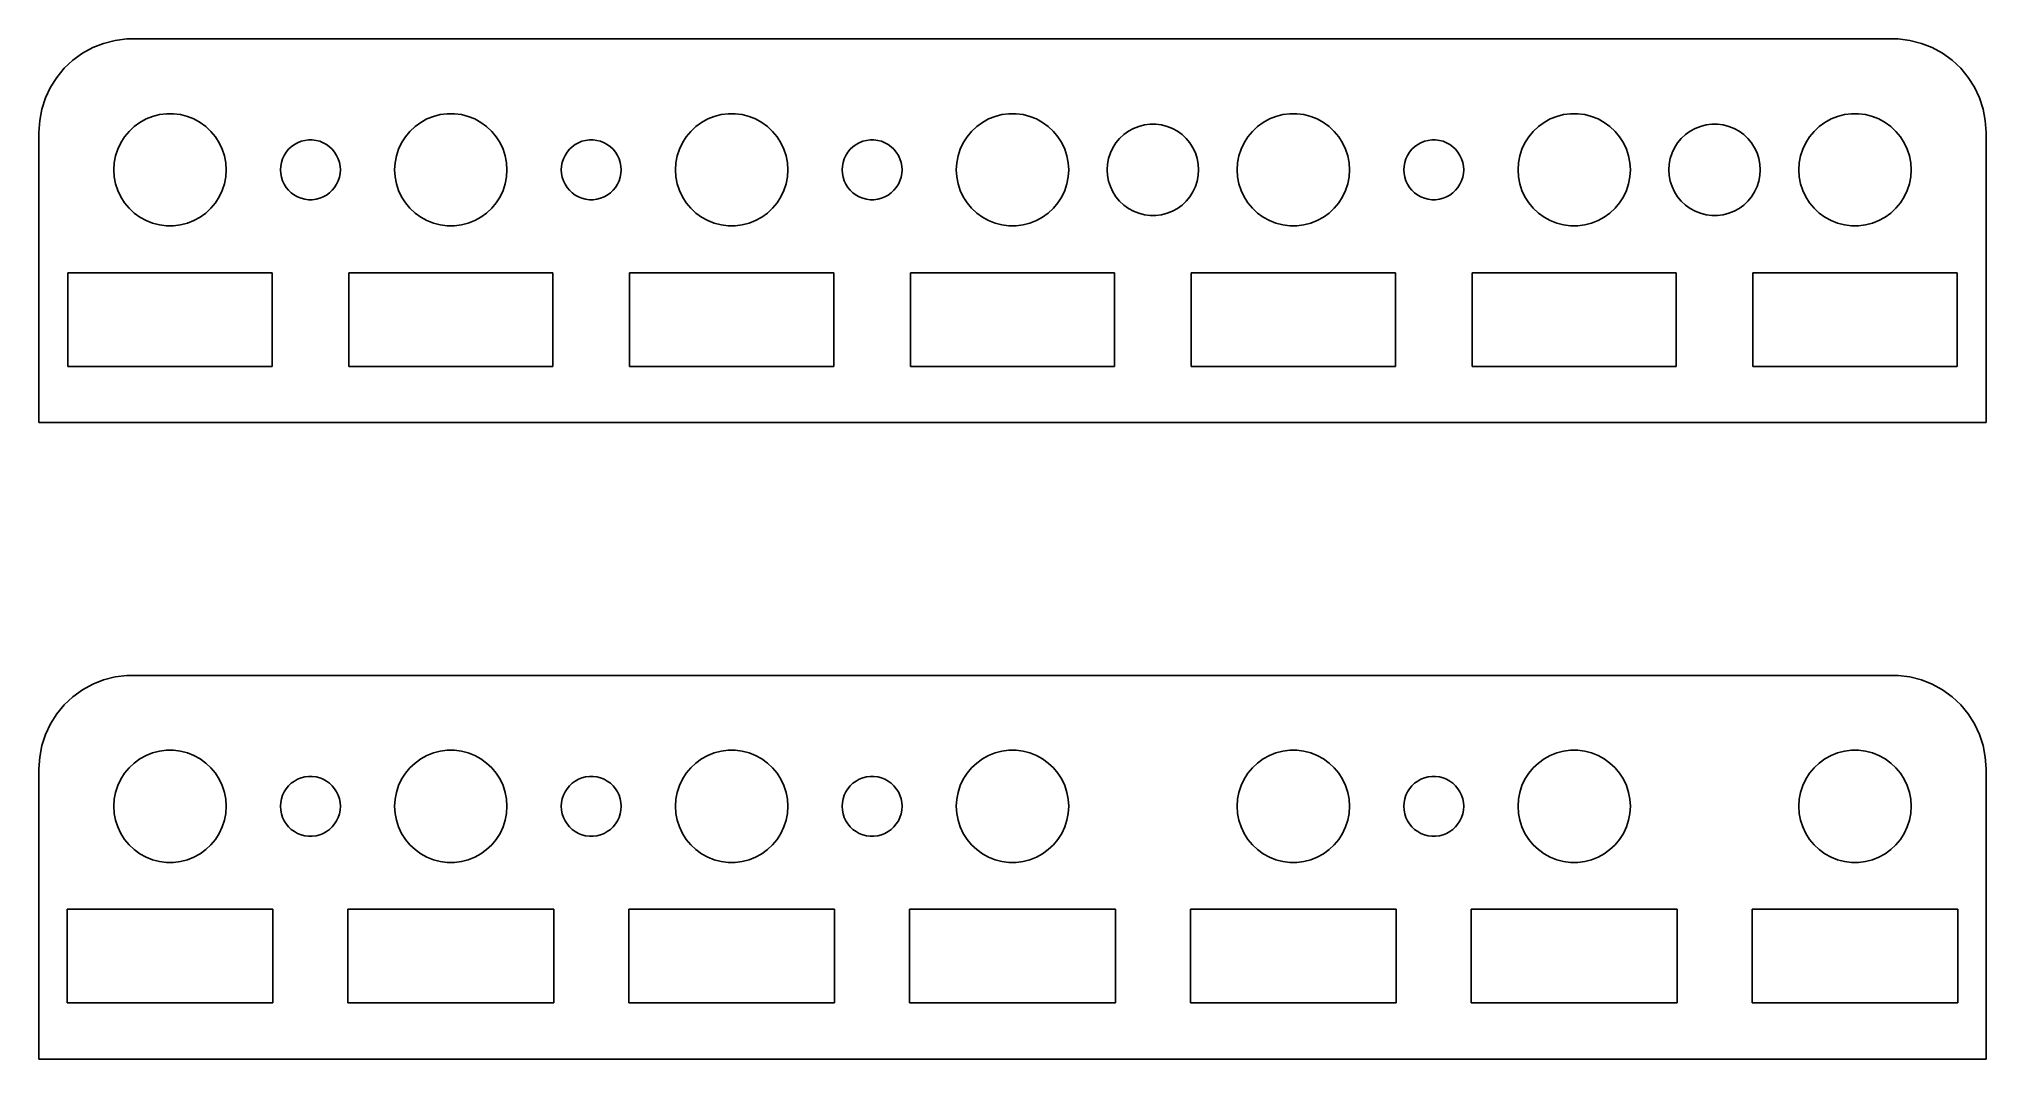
# Model space of a CAD drawing. Header units: metres. Extents: x -26 to 26, y 0 to 27.2.
import ezdxf

# ---------------------------------------------------------------- set-up
doc = ezdxf.new("R2010")
doc.units = ezdxf.units.M

msp = doc.modelspace()

# ---------------------------------------------------------------- linework, layer by layer
for p, q in [((-24.2725, 27.1276), (-24.5644, 27.0121)), ((-23.9684, 27.2057), (-24.2725, 27.1276)), ((-23.657, 27.2451), (-23.9684, 27.2057)), ((23.657, 27.2451), (-23.657, 27.2451)), ((23.9684, 27.2057), (23.657, 27.2451)), ((24.2725, 27.1276), (23.9684, 27.2057)), ((24.5644, 27.0121), (24.2725, 27.1276)), ((-25.0936, 26.6763), (-25.3224, 26.4614)), ((-24.8396, 26.8608), (-25.0936, 26.6763)), ((-24.5644, 27.0121), (-24.8396, 26.8608)), ((24.8396, 26.8608), (24.5644, 27.0121)), ((25.0936, 26.6763), (24.8396, 26.8608)), ((25.3224, 26.4614), (25.0936, 26.6763)), ((-25.5225, 26.2195), (-25.6908, 25.9544)), ((-25.3224, 26.4614), (-25.5225, 26.2195)), ((25.5225, 26.2195), (25.3224, 26.4614)), ((25.6908, 25.9544), (25.5225, 26.2195)), ((-25.8244, 25.6703), (-25.9214, 25.3717)), ((-25.6908, 25.9544), (-25.8244, 25.6703)), ((25.8244, 25.6703), (25.6908, 25.9544)), ((25.9214, 25.3717), (25.8244, 25.6703)), ((-25.9803, 25.0633), (-26, 24.75)), ((-25.9214, 25.3717), (-25.9803, 25.0633)), ((-23.4561, 24.9058), (-23.3037, 25.0165)), ((-23.3037, 25.0165), (-23.1387, 25.1072)), ((-23.1387, 25.1072), (-22.9635, 25.1766)), ((-22.9635, 25.1766), (-22.7811, 25.2234)), ((-22.7811, 25.2234), (-22.5942, 25.247)), ((-22.5942, 25.247), (-22.4058, 25.247)), ((-22.4058, 25.247), (-22.2189, 25.2234)), ((-22.2189, 25.2234), (-22.0365, 25.1766)), ((-22.0365, 25.1766), (-21.8613, 25.1072)), ((-21.8613, 25.1072), (-21.6963, 25.0165)), ((-21.6963, 25.0165), (-21.5439, 24.9058)), ((-15.9561, 24.9058), (-15.8037, 25.0165)), ((-15.8037, 25.0165), (-15.6387, 25.1072)), ((-15.6387, 25.1072), (-15.4635, 25.1766)), ((-15.4635, 25.1766), (-15.2811, 25.2234)), ((-15.2811, 25.2234), (-15.0942, 25.247)), ((-15.0942, 25.247), (-14.9058, 25.247)), ((-14.9058, 25.247), (-14.7189, 25.2234)), ((-14.7189, 25.2234), (-14.5365, 25.1766)), ((-14.5365, 25.1766), (-14.3613, 25.1072)), ((-14.3613, 25.1072), (-14.1963, 25.0165)), ((-14.1963, 25.0165), (-14.0439, 24.9058)), ((-8.45613, 24.9058), (-8.30373, 25.0165)), ((-8.30373, 25.0165), (-8.13866, 25.1072)), ((-8.13866, 25.1072), (-7.96352, 25.1766)), ((-7.96352, 25.1766), (-7.78107, 25.2234)), ((-7.78107, 25.2234), (-7.59418, 25.247)), ((-7.59418, 25.247), (-7.40581, 25.247)), ((-7.40581, 25.247), (-7.21892, 25.2234)), ((-7.21892, 25.2234), (-7.03647, 25.1766)), ((-7.03647, 25.1766), (-6.86133, 25.1072)), ((-6.86133, 25.1072), (-6.69626, 25.0165)), ((-6.69626, 25.0165), (-6.54385, 24.9058)), ((-0.95613, 24.9058), (-0.80373, 25.0165)), ((-0.80373, 25.0165), (-0.63866, 25.1072)), ((-0.63866, 25.1072), (-0.46352, 25.1766)), ((-0.46352, 25.1766), (-0.28107, 25.2234)), ((-0.28107, 25.2234), (-0.09418, 25.247)), ((-0.09418, 25.247), (0.09418, 25.247)), ((0.09418, 25.247), (0.28107, 25.2234)), ((0.28107, 25.2234), (0.46352, 25.1766)), ((0.46352, 25.1766), (0.63866, 25.1072)), ((0.63866, 25.1072), (0.80373, 25.0165)), ((0.80373, 25.0165), (0.95613, 24.9058)), ((3.52127, 24.949), (3.67336, 24.9682)), ((3.67336, 24.9682), (3.82663, 24.9682)), ((3.82663, 24.9682), (3.97871, 24.949)), ((6.54385, 24.9058), (6.69626, 25.0165)), ((6.69626, 25.0165), (6.86133, 25.1072)), ((6.86133, 25.1072), (7.03647, 25.1766)), ((7.03647, 25.1766), (7.21892, 25.2234)), ((7.21892, 25.2234), (7.40581, 25.247)), ((7.40581, 25.247), (7.59418, 25.247)), ((7.59418, 25.247), (7.78107, 25.2234)), ((7.78107, 25.2234), (7.96352, 25.1766)), ((7.96352, 25.1766), (8.13866, 25.1072)), ((8.13866, 25.1072), (8.30373, 25.0165)), ((8.30373, 25.0165), (8.45613, 24.9058)), ((14.0439, 24.9058), (14.1963, 25.0165)), ((14.1963, 25.0165), (14.3613, 25.1072)), ((14.3613, 25.1072), (14.5365, 25.1766)), ((14.5365, 25.1766), (14.7189, 25.2234)), ((14.7189, 25.2234), (14.9058, 25.247)), ((14.9058, 25.247), (15.0942, 25.247)), ((15.0942, 25.247), (15.2811, 25.2234)), ((15.2811, 25.2234), (15.4635, 25.1766)), ((15.4635, 25.1766), (15.6387, 25.1072)), ((15.6387, 25.1072), (15.8037, 25.0165)), ((15.8037, 25.0165), (15.9561, 24.9058)), ((18.5213, 24.949), (18.6734, 24.9682)), ((18.6734, 24.9682), (18.8266, 24.9682)), ((18.8266, 24.9682), (18.9787, 24.949)), ((21.5439, 24.9058), (21.6963, 25.0165)), ((21.6963, 25.0165), (21.8613, 25.1072)), ((21.8613, 25.1072), (22.0365, 25.1766)), ((22.0365, 25.1766), (22.2189, 25.2234)), ((22.2189, 25.2234), (22.4058, 25.247)), ((22.4058, 25.247), (22.5942, 25.247)), ((22.5942, 25.247), (22.7811, 25.2234)), ((22.7811, 25.2234), (22.9635, 25.1766)), ((22.9635, 25.1766), (23.1387, 25.1072)), ((23.1387, 25.1072), (23.3037, 25.0165)), ((23.3037, 25.0165), (23.4561, 24.9058)), ((25.9803, 25.0633), (25.9214, 25.3717)), ((26, 24.75), (25.9803, 25.0633)), ((-26, 24.75), (-26, 17)), ((-23.8947, 24.3022), (-23.8145, 24.4726)), ((-23.8145, 24.4726), (-23.7135, 24.6317)), ((-23.7135, 24.6317), (-23.5934, 24.7768)), ((-23.5934, 24.7768), (-23.4561, 24.9058)), ((-21.5439, 24.9058), (-21.4065, 24.7768)), ((-21.4065, 24.7768), (-21.2865, 24.6317)), ((-21.2865, 24.6317), (-21.1855, 24.4726)), ((-21.1855, 24.4726), (-21.1053, 24.3022)), ((-19.1786, 24.4255), (-19.0906, 24.4738)), ((-19.0906, 24.4738), (-18.9972, 24.5108)), ((-18.9972, 24.5108), (-18.8999, 24.5358)), ((-18.8999, 24.5358), (-18.8002, 24.5484)), ((-18.8002, 24.5484), (-18.6998, 24.5484)), ((-18.6998, 24.5484), (-18.6001, 24.5358)), ((-18.6001, 24.5358), (-18.5028, 24.5108)), ((-18.5028, 24.5108), (-18.4094, 24.4738)), ((-18.4094, 24.4738), (-18.3213, 24.4255)), ((-16.3947, 24.3022), (-16.3145, 24.4726)), ((-16.3145, 24.4726), (-16.2135, 24.6317)), ((-16.2135, 24.6317), (-16.0934, 24.7768)), ((-16.0934, 24.7768), (-15.9561, 24.9058)), ((-14.0439, 24.9058), (-13.9065, 24.7768)), ((-13.9065, 24.7768), (-13.7865, 24.6317)), ((-13.7865, 24.6317), (-13.6855, 24.4726)), ((-13.6855, 24.4726), (-13.6053, 24.3022)), ((-11.6786, 24.4255), (-11.5906, 24.4738)), ((-11.5906, 24.4738), (-11.4972, 24.5108)), ((-11.4972, 24.5108), (-11.3999, 24.5358)), ((-11.3999, 24.5358), (-11.3002, 24.5484)), ((-11.3002, 24.5484), (-11.1998, 24.5484)), ((-11.1998, 24.5484), (-11.1001, 24.5358)), ((-11.1001, 24.5358), (-11.0028, 24.5108)), ((-11.0028, 24.5108), (-10.9094, 24.4738)), ((-10.9094, 24.4738), (-10.8213, 24.4255)), ((-8.89465, 24.3022), (-8.81445, 24.4726)), ((-8.81445, 24.4726), (-8.71352, 24.6317)), ((-8.71352, 24.6317), (-8.59344, 24.7768)), ((-8.59344, 24.7768), (-8.45613, 24.9058)), ((-6.54385, 24.9058), (-6.40654, 24.7768)), ((-6.40654, 24.7768), (-6.28647, 24.6317)), ((-6.28647, 24.6317), (-6.18553, 24.4726)), ((-6.18553, 24.4726), (-6.10533, 24.3022)), ((-4.17865, 24.4255), (-4.09062, 24.4738)), ((-4.09062, 24.4738), (-3.99721, 24.5108)), ((-3.99721, 24.5108), (-3.8999, 24.5358)), ((-3.8999, 24.5358), (-3.80023, 24.5484)), ((-3.80023, 24.5484), (-3.69975, 24.5484)), ((-3.69975, 24.5484), (-3.60008, 24.5358)), ((-3.60008, 24.5358), (-3.50278, 24.5108)), ((-3.50278, 24.5108), (-3.40936, 24.4738)), ((-3.40936, 24.4738), (-3.32133, 24.4255)), ((-1.39465, 24.3022), (-1.31445, 24.4726)), ((-1.31445, 24.4726), (-1.21352, 24.6317)), ((-1.21352, 24.6317), (-1.09344, 24.7768)), ((-1.09344, 24.7768), (-0.95613, 24.9058)), ((0.95613, 24.9058), (1.09344, 24.7768)), ((1.09344, 24.7768), (1.21352, 24.6317)), ((1.21352, 24.6317), (1.31445, 24.4726)), ((1.31445, 24.4726), (1.39465, 24.3022)), ((2.68039, 24.338), (2.76251, 24.4674)), ((2.76251, 24.4674), (2.86021, 24.5855)), ((2.86021, 24.5855), (2.97195, 24.6905)), ((2.97195, 24.6905), (3.09596, 24.7806)), ((3.09596, 24.7806), (3.23029, 24.8544)), ((3.23029, 24.8544), (3.3728, 24.9108)), ((3.3728, 24.9108), (3.52127, 24.949)), ((3.97871, 24.949), (4.12718, 24.9108)), ((4.12718, 24.9108), (4.2697, 24.8544)), ((4.2697, 24.8544), (4.40402, 24.7806)), ((4.40402, 24.7806), (4.52803, 24.6905)), ((4.52803, 24.6905), (4.63976, 24.5855)), ((4.63976, 24.5855), (4.73747, 24.4674)), ((4.73747, 24.4674), (4.8196, 24.338)), ((6.10533, 24.3022), (6.18553, 24.4726)), ((6.18553, 24.4726), (6.28647, 24.6317)), ((6.28647, 24.6317), (6.40654, 24.7768)), ((6.40654, 24.7768), (6.54385, 24.9058)), ((8.45613, 24.9058), (8.59344, 24.7768)), ((8.59344, 24.7768), (8.71352, 24.6317)), ((8.71352, 24.6317), (8.81445, 24.4726)), ((8.81445, 24.4726), (8.89465, 24.3022)), ((10.8213, 24.4255), (10.9094, 24.4738)), ((10.9094, 24.4738), (11.0028, 24.5108)), ((11.0028, 24.5108), (11.1001, 24.5358)), ((11.1001, 24.5358), (11.1998, 24.5484)), ((11.1998, 24.5484), (11.3002, 24.5484)), ((11.3002, 24.5484), (11.3999, 24.5358)), ((11.3999, 24.5358), (11.4972, 24.5108)), ((11.4972, 24.5108), (11.5906, 24.4738)), ((11.5906, 24.4738), (11.6786, 24.4255)), ((13.6053, 24.3022), (13.6855, 24.4726)), ((13.6855, 24.4726), (13.7865, 24.6317)), ((13.7865, 24.6317), (13.9065, 24.7768)), ((13.9065, 24.7768), (14.0439, 24.9058)), ((15.9561, 24.9058), (16.0934, 24.7768)), ((16.0934, 24.7768), (16.2135, 24.6317)), ((16.2135, 24.6317), (16.3145, 24.4726)), ((16.3145, 24.4726), (16.3947, 24.3022)), ((17.6804, 24.338), (17.7625, 24.4674)), ((17.7625, 24.4674), (17.8602, 24.5855)), ((17.8602, 24.5855), (17.972, 24.6905)), ((17.972, 24.6905), (18.096, 24.7806)), ((18.096, 24.7806), (18.2303, 24.8544)), ((18.2303, 24.8544), (18.3728, 24.9108)), ((18.3728, 24.9108), (18.5213, 24.949)), ((18.9787, 24.949), (19.1272, 24.9108)), ((19.1272, 24.9108), (19.2697, 24.8544)), ((19.2697, 24.8544), (19.404, 24.7806)), ((19.404, 24.7806), (19.528, 24.6905)), ((19.528, 24.6905), (19.6398, 24.5855)), ((19.6398, 24.5855), (19.7375, 24.4674)), ((19.7375, 24.4674), (19.8196, 24.338)), ((21.1053, 24.3022), (21.1855, 24.4726)), ((21.1855, 24.4726), (21.2865, 24.6317)), ((21.2865, 24.6317), (21.4065, 24.7768)), ((21.4065, 24.7768), (21.5439, 24.9058)), ((23.4561, 24.9058), (23.5934, 24.7768)), ((23.5934, 24.7768), (23.7135, 24.6317)), ((23.7135, 24.6317), (23.8145, 24.4726)), ((23.8145, 24.4726), (23.8947, 24.3022)), ((26, 17), (26, 24.75)), ((-24, 23.75), (-23.9882, 23.938)), ((-23.9882, 23.938), (-23.9529, 24.123)), ((-23.9529, 24.123), (-23.8947, 24.3022)), ((-21.1053, 24.3022), (-21.0471, 24.123)), ((-21.0471, 24.123), (-21.0118, 23.938)), ((-21.0118, 23.938), (-21, 23.75)), ((-19.5437, 23.8503), (-19.5249, 23.9489)), ((-19.5249, 23.9489), (-19.4938, 24.0445)), ((-19.4938, 24.0445), (-19.451, 24.1354)), ((-19.451, 24.1354), (-19.3972, 24.2202)), ((-19.3972, 24.2202), (-19.3332, 24.2976)), ((-19.3332, 24.2976), (-19.2599, 24.3664)), ((-19.2599, 24.3664), (-19.1786, 24.4255)), ((-18.3213, 24.4255), (-18.2401, 24.3664)), ((-18.2401, 24.3664), (-18.1668, 24.2976)), ((-18.1668, 24.2976), (-18.1028, 24.2202)), ((-18.1028, 24.2202), (-18.049, 24.1354)), ((-18.049, 24.1354), (-18.0062, 24.0445)), ((-18.0062, 24.0445), (-17.9751, 23.9489)), ((-17.9751, 23.9489), (-17.9563, 23.8503)), ((-16.5, 23.75), (-16.4882, 23.938)), ((-16.4882, 23.938), (-16.4529, 24.123)), ((-16.4529, 24.123), (-16.3947, 24.3022)), ((-13.6053, 24.3022), (-13.5471, 24.123)), ((-13.5471, 24.123), (-13.5118, 23.938)), ((-13.5118, 23.938), (-13.5, 23.75)), ((-12.0437, 23.8503), (-12.0249, 23.9489)), ((-12.0249, 23.9489), (-11.9938, 24.0445)), ((-11.9938, 24.0445), (-11.951, 24.1354)), ((-11.951, 24.1354), (-11.8972, 24.2202)), ((-11.8972, 24.2202), (-11.8332, 24.2976)), ((-11.8332, 24.2976), (-11.7599, 24.3664)), ((-11.7599, 24.3664), (-11.6786, 24.4255)), ((-10.8213, 24.4255), (-10.7401, 24.3664)), ((-10.7401, 24.3664), (-10.6668, 24.2976)), ((-10.6668, 24.2976), (-10.6028, 24.2202)), ((-10.6028, 24.2202), (-10.549, 24.1354)), ((-10.549, 24.1354), (-10.5062, 24.0445)), ((-10.5062, 24.0445), (-10.4751, 23.9489)), ((-10.4751, 23.9489), (-10.4563, 23.8503)), ((-9, 23.75), (-8.98816, 23.938)), ((-8.98816, 23.938), (-8.95287, 24.123)), ((-8.95287, 24.123), (-8.89465, 24.3022)), ((-6.10533, 24.3022), (-6.04712, 24.123)), ((-6.04712, 24.123), (-6.01183, 23.938)), ((-6.01183, 23.938), (-6, 23.75)), ((-4.54369, 23.8503), (-4.52486, 23.9489)), ((-4.52486, 23.9489), (-4.49382, 24.0445)), ((-4.49382, 24.0445), (-4.45103, 24.1354)), ((-4.45103, 24.1354), (-4.3972, 24.2202)), ((-4.3972, 24.2202), (-4.33316, 24.2976)), ((-4.33316, 24.2976), (-4.25993, 24.3664)), ((-4.25993, 24.3664), (-4.17865, 24.4255)), ((-3.32133, 24.4255), (-3.24005, 24.3664)), ((-3.24005, 24.3664), (-3.16682, 24.2976)), ((-3.16682, 24.2976), (-3.10278, 24.2202)), ((-3.10278, 24.2202), (-3.04895, 24.1354)), ((-3.04895, 24.1354), (-3.00616, 24.0445)), ((-3.00616, 24.0445), (-2.97513, 23.9489)), ((-2.97513, 23.9489), (-2.9563, 23.8503)), ((-1.5, 23.75), (-1.48816, 23.938)), ((-1.48816, 23.938), (-1.45287, 24.123)), ((-1.45287, 24.123), (-1.39465, 24.3022)), ((1.39465, 24.3022), (1.45287, 24.123)), ((1.45287, 24.123), (1.48816, 23.938)), ((1.48816, 23.938), (1.5, 23.75)), ((2.53903, 23.903), (2.56775, 24.0535)), ((2.56775, 24.0535), (2.61511, 24.1993)), ((2.61511, 24.1993), (2.68039, 24.338)), ((4.8196, 24.338), (4.88487, 24.1993)), ((4.88487, 24.1993), (4.93224, 24.0535)), ((4.93224, 24.0535), (4.96095, 23.903)), ((6, 23.75), (6.01183, 23.938)), ((6.01183, 23.938), (6.04712, 24.123)), ((6.04712, 24.123), (6.10533, 24.3022)), ((8.89465, 24.3022), (8.95287, 24.123)), ((8.95287, 24.123), (8.98816, 23.938)), ((8.98816, 23.938), (9, 23.75)), ((10.4563, 23.8503), (10.4751, 23.9489)), ((10.4751, 23.9489), (10.5062, 24.0445)), ((10.5062, 24.0445), (10.549, 24.1354)), ((10.549, 24.1354), (10.6028, 24.2202)), ((10.6028, 24.2202), (10.6668, 24.2976)), ((10.6668, 24.2976), (10.7401, 24.3664)), ((10.7401, 24.3664), (10.8213, 24.4255)), ((11.6786, 24.4255), (11.7599, 24.3664)), ((11.7599, 24.3664), (11.8332, 24.2976)), ((11.8332, 24.2976), (11.8972, 24.2202)), ((11.8972, 24.2202), (11.951, 24.1354)), ((11.951, 24.1354), (11.9938, 24.0445)), ((11.9938, 24.0445), (12.0249, 23.9489)), ((12.0249, 23.9489), (12.0437, 23.8503)), ((13.5, 23.75), (13.5118, 23.938)), ((13.5118, 23.938), (13.5471, 24.123)), ((13.5471, 24.123), (13.6053, 24.3022)), ((16.3947, 24.3022), (16.4529, 24.123)), ((16.4529, 24.123), (16.4882, 23.938)), ((16.4882, 23.938), (16.5, 23.75)), ((17.539, 23.903), (17.5677, 24.0535)), ((17.5677, 24.0535), (17.6151, 24.1993)), ((17.6151, 24.1993), (17.6804, 24.338)), ((19.8196, 24.338), (19.8849, 24.1993)), ((19.8849, 24.1993), (19.9322, 24.0535)), ((19.9322, 24.0535), (19.961, 23.903)), ((21, 23.75), (21.0118, 23.938)), ((21.0118, 23.938), (21.0471, 24.123)), ((21.0471, 24.123), (21.1053, 24.3022)), ((23.8947, 24.3022), (23.9529, 24.123)), ((23.9529, 24.123), (23.9882, 23.938)), ((23.9882, 23.938), (24, 23.75)), ((-23.9882, 23.562), (-24, 23.75)), ((-23.9529, 23.377), (-23.9882, 23.562)), ((-21.0118, 23.562), (-21.0471, 23.377)), ((-21, 23.75), (-21.0118, 23.562)), ((-19.55, 23.75), (-19.5437, 23.8503)), ((-19.5437, 23.6497), (-19.55, 23.75)), ((-19.5249, 23.551), (-19.5437, 23.6497)), ((-19.4938, 23.4555), (-19.5249, 23.551)), ((-19.451, 23.3646), (-19.4938, 23.4555)), ((-18.0062, 23.4555), (-18.049, 23.3646)), ((-17.9751, 23.551), (-18.0062, 23.4555)), ((-17.9563, 23.6497), (-17.9751, 23.551)), ((-17.9563, 23.8503), (-17.95, 23.75)), ((-17.95, 23.75), (-17.9563, 23.6497)), ((-16.4882, 23.562), (-16.5, 23.75)), ((-16.4529, 23.377), (-16.4882, 23.562)), ((-13.5118, 23.562), (-13.5471, 23.377)), ((-13.5, 23.75), (-13.5118, 23.562)), ((-12.05, 23.75), (-12.0437, 23.8503)), ((-12.0437, 23.6497), (-12.05, 23.75)), ((-12.0249, 23.551), (-12.0437, 23.6497)), ((-11.9938, 23.4555), (-12.0249, 23.551)), ((-11.951, 23.3646), (-11.9938, 23.4555)), ((-10.5062, 23.4555), (-10.549, 23.3646)), ((-10.4751, 23.551), (-10.5062, 23.4555)), ((-10.4563, 23.6497), (-10.4751, 23.551)), ((-10.4563, 23.8503), (-10.45, 23.75)), ((-10.45, 23.75), (-10.4563, 23.6497)), ((-8.98816, 23.562), (-9, 23.75)), ((-8.95287, 23.377), (-8.98816, 23.562)), ((-6.01183, 23.562), (-6.04712, 23.377)), ((-6, 23.75), (-6.01183, 23.562)), ((-4.54999, 23.75), (-4.54369, 23.8503)), ((-4.54369, 23.6497), (-4.54999, 23.75)), ((-4.52486, 23.551), (-4.54369, 23.6497)), ((-4.49382, 23.4555), (-4.52486, 23.551)), ((-4.45103, 23.3646), (-4.49382, 23.4555)), ((-3.00616, 23.4555), (-3.04895, 23.3646)), ((-2.97513, 23.551), (-3.00616, 23.4555)), ((-2.9563, 23.6497), (-2.97513, 23.551)), ((-2.9563, 23.8503), (-2.95, 23.75)), ((-2.95, 23.75), (-2.9563, 23.6497)), ((-1.48816, 23.562), (-1.5, 23.75)), ((-1.45287, 23.377), (-1.48816, 23.562)), ((1.48816, 23.562), (1.45287, 23.377)), ((1.5, 23.75), (1.48816, 23.562)), ((2.5294, 23.75), (2.53903, 23.903)), ((2.53903, 23.597), (2.5294, 23.75)), ((2.56775, 23.4464), (2.53903, 23.597)), ((2.61511, 23.3007), (2.56775, 23.4464)), ((4.93224, 23.4464), (4.88487, 23.3007)), ((4.96095, 23.597), (4.93224, 23.4464)), ((4.96095, 23.903), (4.97058, 23.75)), ((4.97058, 23.75), (4.96095, 23.597)), ((6.01183, 23.562), (6, 23.75)), ((6.04712, 23.377), (6.01183, 23.562)), ((8.98816, 23.562), (8.95287, 23.377)), ((9, 23.75), (8.98816, 23.562)), ((10.45, 23.75), (10.4563, 23.8503)), ((10.4563, 23.6497), (10.45, 23.75)), ((10.4751, 23.551), (10.4563, 23.6497)), ((10.5062, 23.4555), (10.4751, 23.551)), ((10.549, 23.3646), (10.5062, 23.4555)), ((11.9938, 23.4555), (11.951, 23.3646)), ((12.0249, 23.551), (11.9938, 23.4555)), ((12.0437, 23.6497), (12.0249, 23.551)), ((12.0437, 23.8503), (12.05, 23.75)), ((12.05, 23.75), (12.0437, 23.6497)), ((13.5118, 23.562), (13.5, 23.75)), ((13.5471, 23.377), (13.5118, 23.562)), ((16.4882, 23.562), (16.4529, 23.377)), ((16.5, 23.75), (16.4882, 23.562)), ((17.5294, 23.75), (17.539, 23.903)), ((17.539, 23.597), (17.5294, 23.75)), ((17.5677, 23.4464), (17.539, 23.597)), ((17.6151, 23.3007), (17.5677, 23.4464)), ((19.9322, 23.4464), (19.8849, 23.3007)), ((19.961, 23.597), (19.9322, 23.4464)), ((19.961, 23.903), (19.9706, 23.75)), ((19.9706, 23.75), (19.961, 23.597)), ((21.0118, 23.562), (21, 23.75)), ((21.0471, 23.377), (21.0118, 23.562)), ((23.9882, 23.562), (23.9529, 23.377)), ((24, 23.75), (23.9882, 23.562)), ((-23.8947, 23.1978), (-23.9529, 23.377)), ((-23.8145, 23.0274), (-23.8947, 23.1978)), ((-23.7135, 22.8683), (-23.8145, 23.0274)), ((-21.1855, 23.0274), (-21.2865, 22.8683)), ((-21.1053, 23.1978), (-21.1855, 23.0274)), ((-21.0471, 23.377), (-21.1053, 23.1978)), ((-19.3972, 23.2798), (-19.451, 23.3646)), ((-19.3332, 23.2024), (-19.3972, 23.2798)), ((-19.2599, 23.1336), (-19.3332, 23.2024)), ((-19.1786, 23.0745), (-19.2599, 23.1336)), ((-19.0906, 23.0261), (-19.1786, 23.0745)), ((-18.9972, 22.9892), (-19.0906, 23.0261)), ((-18.8999, 22.9642), (-18.9972, 22.9892)), ((-18.8002, 22.9516), (-18.8999, 22.9642)), ((-18.6998, 22.9516), (-18.8002, 22.9516)), ((-18.6001, 22.9642), (-18.6998, 22.9516)), ((-18.5028, 22.9892), (-18.6001, 22.9642)), ((-18.4094, 23.0261), (-18.5028, 22.9892)), ((-18.3213, 23.0745), (-18.4094, 23.0261)), ((-18.2401, 23.1336), (-18.3213, 23.0745)), ((-18.1668, 23.2024), (-18.2401, 23.1336)), ((-18.1028, 23.2798), (-18.1668, 23.2024)), ((-18.049, 23.3646), (-18.1028, 23.2798)), ((-16.3947, 23.1978), (-16.4529, 23.377)), ((-16.3145, 23.0274), (-16.3947, 23.1978)), ((-16.2135, 22.8683), (-16.3145, 23.0274)), ((-13.6855, 23.0274), (-13.7865, 22.8683)), ((-13.6053, 23.1978), (-13.6855, 23.0274)), ((-13.5471, 23.377), (-13.6053, 23.1978)), ((-11.8972, 23.2798), (-11.951, 23.3646)), ((-11.8332, 23.2024), (-11.8972, 23.2798)), ((-11.7599, 23.1336), (-11.8332, 23.2024)), ((-11.6786, 23.0745), (-11.7599, 23.1336)), ((-11.5906, 23.0261), (-11.6786, 23.0745)), ((-11.4972, 22.9892), (-11.5906, 23.0261)), ((-11.3999, 22.9642), (-11.4972, 22.9892)), ((-11.3002, 22.9516), (-11.3999, 22.9642)), ((-11.1998, 22.9516), (-11.3002, 22.9516)), ((-11.1001, 22.9642), (-11.1998, 22.9516)), ((-11.0028, 22.9892), (-11.1001, 22.9642)), ((-10.9094, 23.0261), (-11.0028, 22.9892)), ((-10.8213, 23.0745), (-10.9094, 23.0261)), ((-10.7401, 23.1336), (-10.8213, 23.0745)), ((-10.6668, 23.2024), (-10.7401, 23.1336)), ((-10.6028, 23.2798), (-10.6668, 23.2024)), ((-10.549, 23.3646), (-10.6028, 23.2798)), ((-8.89465, 23.1978), (-8.95287, 23.377)), ((-8.81445, 23.0274), (-8.89465, 23.1978)), ((-8.71352, 22.8683), (-8.81445, 23.0274)), ((-6.18553, 23.0274), (-6.28647, 22.8683)), ((-6.10533, 23.1978), (-6.18553, 23.0274)), ((-6.04712, 23.377), (-6.10533, 23.1978)), ((-4.3972, 23.2798), (-4.45103, 23.3646)), ((-4.33316, 23.2024), (-4.3972, 23.2798)), ((-4.25993, 23.1336), (-4.33316, 23.2024)), ((-4.17865, 23.0745), (-4.25993, 23.1336)), ((-4.09062, 23.0261), (-4.17865, 23.0745)), ((-3.99721, 22.9892), (-4.09062, 23.0261)), ((-3.8999, 22.9642), (-3.99721, 22.9892)), ((-3.80023, 22.9516), (-3.8999, 22.9642)), ((-3.69975, 22.9516), (-3.80023, 22.9516)), ((-3.60008, 22.9642), (-3.69975, 22.9516)), ((-3.50278, 22.9892), (-3.60008, 22.9642)), ((-3.40936, 23.0261), (-3.50278, 22.9892)), ((-3.32133, 23.0745), (-3.40936, 23.0261)), ((-3.24005, 23.1336), (-3.32133, 23.0745)), ((-3.16682, 23.2024), (-3.24005, 23.1336)), ((-3.10278, 23.2798), (-3.16682, 23.2024)), ((-3.04895, 23.3646), (-3.10278, 23.2798)), ((-1.39465, 23.1978), (-1.45287, 23.377)), ((-1.31445, 23.0274), (-1.39465, 23.1978)), ((-1.21352, 22.8683), (-1.31445, 23.0274)), ((1.31445, 23.0274), (1.21352, 22.8683)), ((1.39465, 23.1978), (1.31445, 23.0274)), ((1.45287, 23.377), (1.39465, 23.1978)), ((2.68039, 23.162), (2.61511, 23.3007)), ((2.76251, 23.0325), (2.68039, 23.162)), ((2.86021, 22.9144), (2.76251, 23.0325)), ((2.97195, 22.8095), (2.86021, 22.9144)), ((4.63976, 22.9144), (4.52803, 22.8095)), ((4.73747, 23.0325), (4.63976, 22.9144)), ((4.8196, 23.162), (4.73747, 23.0325)), ((4.88487, 23.3007), (4.8196, 23.162)), ((6.10533, 23.1978), (6.04712, 23.377)), ((6.18553, 23.0274), (6.10533, 23.1978)), ((6.28647, 22.8683), (6.18553, 23.0274)), ((8.81445, 23.0274), (8.71352, 22.8683)), ((8.89465, 23.1978), (8.81445, 23.0274)), ((8.95287, 23.377), (8.89465, 23.1978)), ((10.6028, 23.2798), (10.549, 23.3646)), ((10.6668, 23.2024), (10.6028, 23.2798)), ((10.7401, 23.1336), (10.6668, 23.2024)), ((10.8213, 23.0745), (10.7401, 23.1336)), ((10.9094, 23.0261), (10.8213, 23.0745)), ((11.0028, 22.9892), (10.9094, 23.0261)), ((11.1001, 22.9642), (11.0028, 22.9892)), ((11.1998, 22.9516), (11.1001, 22.9642)), ((11.3002, 22.9516), (11.1998, 22.9516)), ((11.3999, 22.9642), (11.3002, 22.9516)), ((11.4972, 22.9892), (11.3999, 22.9642)), ((11.5906, 23.0261), (11.4972, 22.9892)), ((11.6786, 23.0745), (11.5906, 23.0261)), ((11.7599, 23.1336), (11.6786, 23.0745)), ((11.8332, 23.2024), (11.7599, 23.1336)), ((11.8972, 23.2798), (11.8332, 23.2024)), ((11.951, 23.3646), (11.8972, 23.2798)), ((13.6053, 23.1978), (13.5471, 23.377)), ((13.6855, 23.0274), (13.6053, 23.1978)), ((13.7865, 22.8683), (13.6855, 23.0274)), ((16.3145, 23.0274), (16.2135, 22.8683)), ((16.3947, 23.1978), (16.3145, 23.0274)), ((16.4529, 23.377), (16.3947, 23.1978)), ((17.6804, 23.162), (17.6151, 23.3007)), ((17.7625, 23.0325), (17.6804, 23.162)), ((17.8602, 22.9144), (17.7625, 23.0325)), ((17.972, 22.8095), (17.8602, 22.9144)), ((19.6398, 22.9144), (19.528, 22.8095)), ((19.7375, 23.0325), (19.6398, 22.9144)), ((19.8196, 23.162), (19.7375, 23.0325)), ((19.8849, 23.3007), (19.8196, 23.162)), ((21.1053, 23.1978), (21.0471, 23.377)), ((21.1855, 23.0274), (21.1053, 23.1978)), ((21.2865, 22.8683), (21.1855, 23.0274)), ((23.8145, 23.0274), (23.7135, 22.8683)), ((23.8947, 23.1978), (23.8145, 23.0274)), ((23.9529, 23.377), (23.8947, 23.1978)), ((-23.5934, 22.7232), (-23.7135, 22.8683)), ((-23.4561, 22.5942), (-23.5934, 22.7232)), ((-23.3037, 22.4835), (-23.4561, 22.5942)), ((-23.1387, 22.3927), (-23.3037, 22.4835)), ((-22.9635, 22.3234), (-23.1387, 22.3927)), ((-21.8613, 22.3927), (-22.0365, 22.3234)), ((-21.6963, 22.4835), (-21.8613, 22.3927)), ((-21.5439, 22.5942), (-21.6963, 22.4835)), ((-21.4065, 22.7232), (-21.5439, 22.5942)), ((-21.2865, 22.8683), (-21.4065, 22.7232)), ((-16.0934, 22.7232), (-16.2135, 22.8683)), ((-15.9561, 22.5942), (-16.0934, 22.7232)), ((-15.8037, 22.4835), (-15.9561, 22.5942)), ((-15.6387, 22.3927), (-15.8037, 22.4835)), ((-15.4635, 22.3234), (-15.6387, 22.3927)), ((-14.3613, 22.3927), (-14.5365, 22.3234)), ((-14.1963, 22.4835), (-14.3613, 22.3927)), ((-14.0439, 22.5942), (-14.1963, 22.4835)), ((-13.9065, 22.7232), (-14.0439, 22.5942)), ((-13.7865, 22.8683), (-13.9065, 22.7232)), ((-8.59344, 22.7232), (-8.71352, 22.8683)), ((-8.45613, 22.5942), (-8.59344, 22.7232)), ((-8.30373, 22.4835), (-8.45613, 22.5942)), ((-8.13866, 22.3927), (-8.30373, 22.4835)), ((-7.96352, 22.3234), (-8.13866, 22.3927)), ((-6.86133, 22.3927), (-7.03647, 22.3234)), ((-6.69626, 22.4835), (-6.86133, 22.3927)), ((-6.54385, 22.5942), (-6.69626, 22.4835)), ((-6.40654, 22.7232), (-6.54385, 22.5942)), ((-6.28647, 22.8683), (-6.40654, 22.7232)), ((-1.09344, 22.7232), (-1.21352, 22.8683)), ((-0.95613, 22.5942), (-1.09344, 22.7232)), ((-0.80373, 22.4835), (-0.95613, 22.5942)), ((-0.63866, 22.3927), (-0.80373, 22.4835)), ((-0.46352, 22.3234), (-0.63866, 22.3927)), ((0.63866, 22.3927), (0.46352, 22.3234)), ((0.80373, 22.4835), (0.63866, 22.3927)), ((0.95613, 22.5942), (0.80373, 22.4835)), ((1.09344, 22.7232), (0.95613, 22.5942)), ((1.21352, 22.8683), (1.09344, 22.7232)), ((3.09596, 22.7194), (2.97195, 22.8095)), ((3.23029, 22.6456), (3.09596, 22.7194)), ((3.3728, 22.5891), (3.23029, 22.6456)), ((3.52127, 22.551), (3.3728, 22.5891)), ((3.67336, 22.5318), (3.52127, 22.551)), ((3.82663, 22.5318), (3.67336, 22.5318)), ((3.97871, 22.551), (3.82663, 22.5318)), ((4.12718, 22.5891), (3.97871, 22.551)), ((4.2697, 22.6456), (4.12718, 22.5891)), ((4.40402, 22.7194), (4.2697, 22.6456)), ((4.52803, 22.8095), (4.40402, 22.7194)), ((6.40654, 22.7232), (6.28647, 22.8683)), ((6.54385, 22.5942), (6.40654, 22.7232)), ((6.69626, 22.4835), (6.54385, 22.5942)), ((6.86133, 22.3927), (6.69626, 22.4835)), ((7.03647, 22.3234), (6.86133, 22.3927)), ((8.13866, 22.3927), (7.96352, 22.3234)), ((8.30373, 22.4835), (8.13866, 22.3927)), ((8.45613, 22.5942), (8.30373, 22.4835)), ((8.59344, 22.7232), (8.45613, 22.5942)), ((8.71352, 22.8683), (8.59344, 22.7232)), ((13.9065, 22.7232), (13.7865, 22.8683)), ((14.0439, 22.5942), (13.9065, 22.7232)), ((14.1963, 22.4835), (14.0439, 22.5942)), ((14.3613, 22.3927), (14.1963, 22.4835)), ((14.5365, 22.3234), (14.3613, 22.3927)), ((15.6387, 22.3927), (15.4635, 22.3234)), ((15.8037, 22.4835), (15.6387, 22.3927)), ((15.9561, 22.5942), (15.8037, 22.4835)), ((16.0934, 22.7232), (15.9561, 22.5942)), ((16.2135, 22.8683), (16.0934, 22.7232)), ((18.096, 22.7194), (17.972, 22.8095)), ((18.2303, 22.6456), (18.096, 22.7194)), ((18.3728, 22.5891), (18.2303, 22.6456)), ((18.5213, 22.551), (18.3728, 22.5891)), ((18.6734, 22.5318), (18.5213, 22.551)), ((18.8266, 22.5318), (18.6734, 22.5318)), ((18.9787, 22.551), (18.8266, 22.5318)), ((19.1272, 22.5891), (18.9787, 22.551)), ((19.2697, 22.6456), (19.1272, 22.5891)), ((19.404, 22.7194), (19.2697, 22.6456)), ((19.528, 22.8095), (19.404, 22.7194)), ((21.4065, 22.7232), (21.2865, 22.8683)), ((21.5439, 22.5942), (21.4065, 22.7232)), ((21.6963, 22.4835), (21.5439, 22.5942)), ((21.8613, 22.3927), (21.6963, 22.4835)), ((22.0365, 22.3234), (21.8613, 22.3927)), ((23.1387, 22.3927), (22.9635, 22.3234)), ((23.3037, 22.4835), (23.1387, 22.3927)), ((23.4561, 22.5942), (23.3037, 22.4835)), ((23.5934, 22.7232), (23.4561, 22.5942)), ((23.7135, 22.8683), (23.5934, 22.7232)), ((-22.7811, 22.2766), (-22.9635, 22.3234)), ((-22.5942, 22.2529), (-22.7811, 22.2766)), ((-22.4058, 22.2529), (-22.5942, 22.2529)), ((-22.2189, 22.2766), (-22.4058, 22.2529)), ((-22.0365, 22.3234), (-22.2189, 22.2766)), ((-15.2811, 22.2766), (-15.4635, 22.3234)), ((-15.0942, 22.2529), (-15.2811, 22.2766)), ((-14.9058, 22.2529), (-15.0942, 22.2529)), ((-14.7189, 22.2766), (-14.9058, 22.2529)), ((-14.5365, 22.3234), (-14.7189, 22.2766)), ((-7.78107, 22.2766), (-7.96352, 22.3234)), ((-7.59418, 22.2529), (-7.78107, 22.2766)), ((-7.40581, 22.2529), (-7.59418, 22.2529)), ((-7.21892, 22.2766), (-7.40581, 22.2529)), ((-7.03647, 22.3234), (-7.21892, 22.2766)), ((-0.28107, 22.2766), (-0.46352, 22.3234)), ((-0.09418, 22.2529), (-0.28107, 22.2766)), ((0.09418, 22.2529), (-0.09418, 22.2529)), ((0.28107, 22.2766), (0.09418, 22.2529)), ((0.46352, 22.3234), (0.28107, 22.2766)), ((7.21892, 22.2766), (7.03647, 22.3234)), ((7.40581, 22.2529), (7.21892, 22.2766)), ((7.59418, 22.2529), (7.40581, 22.2529)), ((7.78107, 22.2766), (7.59418, 22.2529)), ((7.96352, 22.3234), (7.78107, 22.2766)), ((14.7189, 22.2766), (14.5365, 22.3234)), ((14.9058, 22.2529), (14.7189, 22.2766)), ((15.0942, 22.2529), (14.9058, 22.2529)), ((15.2811, 22.2766), (15.0942, 22.2529)), ((15.4635, 22.3234), (15.2811, 22.2766)), ((22.2189, 22.2766), (22.0365, 22.3234)), ((22.4058, 22.2529), (22.2189, 22.2766)), ((22.5942, 22.2529), (22.4058, 22.2529)), ((22.7811, 22.2766), (22.5942, 22.2529)), ((22.9635, 22.3234), (22.7811, 22.2766)), ((-25.2254, 18.5), (-25.2254, 21)), ((-25.2254, 21), (-19.7746, 21)), ((-19.7746, 21), (-19.7746, 18.5)), ((-17.7254, 18.5), (-17.7254, 21)), ((-17.7254, 21), (-12.2746, 21)), ((-12.2746, 21), (-12.2746, 18.5)), ((-10.2254, 18.5), (-10.2254, 21)), ((-10.2254, 21), (-4.77463, 21)), ((-4.77463, 21), (-4.77463, 18.5)), ((-2.72536, 18.5), (-2.72536, 21)), ((-2.72536, 21), (2.72536, 21)), ((2.72536, 21), (2.72536, 18.5)), ((4.77463, 18.5), (4.77463, 21)), ((4.77463, 21), (10.2254, 21)), ((10.2254, 21), (10.2254, 18.5)), ((12.2746, 18.5), (12.2746, 21)), ((12.2746, 21), (17.7254, 21)), ((17.7254, 21), (17.7254, 18.5)), ((19.7746, 18.5), (19.7746, 21)), ((19.7746, 21), (25.2254, 21)), ((25.2254, 21), (25.2254, 18.5)), ((-19.7746, 18.5), (-25.2254, 18.5)), ((-12.2746, 18.5), (-17.7254, 18.5)), ((-4.77463, 18.5), (-10.2254, 18.5)), ((2.72536, 18.5), (-2.72536, 18.5)), ((10.2254, 18.5), (4.77463, 18.5)), ((17.7254, 18.5), (12.2746, 18.5)), ((25.2254, 18.5), (19.7746, 18.5)), ((-26, 17), (26, 17)), ((-24.5644, 10.0121), (-24.8396, 9.86081)), ((-24.2725, 10.1276), (-24.5644, 10.0121)), ((-23.9684, 10.2057), (-24.2725, 10.1276)), ((-23.657, 10.2451), (-23.9684, 10.2057)), ((23.657, 10.2451), (-23.657, 10.2451)), ((23.9684, 10.2057), (23.657, 10.2451)), ((24.2725, 10.1276), (23.9684, 10.2057)), ((24.5644, 10.0121), (24.2725, 10.1276)), ((24.8396, 9.86081), (24.5644, 10.0121)), ((-25.3224, 9.46136), (-25.5225, 9.21945)), ((-25.0936, 9.67627), (-25.3224, 9.46136)), ((-24.8396, 9.86081), (-25.0936, 9.67627)), ((25.0936, 9.67627), (24.8396, 9.86081)), ((25.3224, 9.46136), (25.0936, 9.67627)), ((25.5225, 9.21945), (25.3224, 9.46136)), ((-25.6908, 8.95438), (-25.8244, 8.6703)), ((-25.5225, 9.21945), (-25.6908, 8.95438)), ((25.6908, 8.95438), (25.5225, 9.21945)), ((25.8244, 8.6703), (25.6908, 8.95438)), ((-25.9214, 8.37172), (-25.9803, 8.06332)), ((-25.8244, 8.6703), (-25.9214, 8.37172)), ((25.9214, 8.37172), (25.8244, 8.6703)), ((25.9803, 8.06332), (25.9214, 8.37172)), ((-25.9803, 8.06332), (-26, 7.75)), ((-23.5934, 7.77681), (-23.4561, 7.90576)), ((-23.4561, 7.90576), (-23.3037, 8.01648)), ((-23.3037, 8.01648), (-23.1387, 8.10724)), ((-23.1387, 8.10724), (-22.9635, 8.17657)), ((-22.9635, 8.17657), (-22.7811, 8.22342)), ((-22.7811, 8.22342), (-22.5942, 8.24704)), ((-22.5942, 8.24704), (-22.4058, 8.24704)), ((-22.4058, 8.24704), (-22.2189, 8.22342)), ((-22.2189, 8.22342), (-22.0365, 8.17657)), ((-22.0365, 8.17657), (-21.8613, 8.10724)), ((-21.8613, 8.10724), (-21.6963, 8.01648)), ((-21.6963, 8.01648), (-21.5439, 7.90576)), ((-21.5439, 7.90576), (-21.4065, 7.77681)), ((-16.0934, 7.77681), (-15.9561, 7.90576)), ((-15.9561, 7.90576), (-15.8037, 8.01648)), ((-15.8037, 8.01648), (-15.6387, 8.10724)), ((-15.6387, 8.10724), (-15.4635, 8.17657)), ((-15.4635, 8.17657), (-15.2811, 8.22342)), ((-15.2811, 8.22342), (-15.0942, 8.24704)), ((-15.0942, 8.24704), (-14.9058, 8.24704)), ((-14.9058, 8.24704), (-14.7189, 8.22342)), ((-14.7189, 8.22342), (-14.5365, 8.17657)), ((-14.5365, 8.17657), (-14.3613, 8.10724)), ((-14.3613, 8.10724), (-14.1963, 8.01648)), ((-14.1963, 8.01648), (-14.0439, 7.90576)), ((-14.0439, 7.90576), (-13.9065, 7.77681)), ((-8.59344, 7.77681), (-8.45613, 7.90576)), ((-8.45613, 7.90576), (-8.30373, 8.01648)), ((-8.30373, 8.01648), (-8.13866, 8.10724)), ((-8.13866, 8.10724), (-7.96352, 8.17657)), ((-7.96352, 8.17657), (-7.78107, 8.22342)), ((-7.78107, 8.22342), (-7.59418, 8.24704)), ((-7.59418, 8.24704), (-7.40581, 8.24704)), ((-7.40581, 8.24704), (-7.21892, 8.22342)), ((-7.21892, 8.22342), (-7.03647, 8.17657)), ((-7.03647, 8.17657), (-6.86133, 8.10724)), ((-6.86133, 8.10724), (-6.69626, 8.01648)), ((-6.69626, 8.01648), (-6.54385, 7.90576)), ((-6.54385, 7.90576), (-6.40654, 7.77681)), ((-1.09344, 7.77681), (-0.95613, 7.90576)), ((-0.95613, 7.90576), (-0.80373, 8.01648)), ((-0.80373, 8.01648), (-0.63866, 8.10724)), ((-0.63866, 8.10724), (-0.46352, 8.17657)), ((-0.46352, 8.17657), (-0.28107, 8.22342)), ((-0.28107, 8.22342), (-0.09418, 8.24704)), ((-0.09418, 8.24704), (0.09418, 8.24704)), ((0.09418, 8.24704), (0.28107, 8.22342)), ((0.28107, 8.22342), (0.46352, 8.17657)), ((0.46352, 8.17657), (0.63866, 8.10724)), ((0.63866, 8.10724), (0.80373, 8.01648)), ((0.80373, 8.01648), (0.95613, 7.90576)), ((0.95613, 7.90576), (1.09344, 7.77681)), ((6.40654, 7.77681), (6.54385, 7.90576)), ((6.54385, 7.90576), (6.69626, 8.01648)), ((6.69626, 8.01648), (6.86133, 8.10724)), ((6.86133, 8.10724), (7.03647, 8.17657)), ((7.03647, 8.17657), (7.21892, 8.22342)), ((7.21892, 8.22342), (7.40581, 8.24704)), ((7.40581, 8.24704), (7.59418, 8.24704)), ((7.59418, 8.24704), (7.78107, 8.22342)), ((7.78107, 8.22342), (7.96352, 8.17657)), ((7.96352, 8.17657), (8.13866, 8.10724)), ((8.13866, 8.10724), (8.30373, 8.01648)), ((8.30373, 8.01648), (8.45613, 7.90576)), ((8.45613, 7.90576), (8.59344, 7.77681)), ((13.9065, 7.77681), (14.0439, 7.90576)), ((14.0439, 7.90576), (14.1963, 8.01648)), ((14.1963, 8.01648), (14.3613, 8.10724)), ((14.3613, 8.10724), (14.5365, 8.17657)), ((14.5365, 8.17657), (14.7189, 8.22342)), ((14.7189, 8.22342), (14.9058, 8.24704)), ((14.9058, 8.24704), (15.0942, 8.24704)), ((15.0942, 8.24704), (15.2811, 8.22342)), ((15.2811, 8.22342), (15.4635, 8.17657)), ((15.4635, 8.17657), (15.6387, 8.10724)), ((15.6387, 8.10724), (15.8037, 8.01648)), ((15.8037, 8.01648), (15.9561, 7.90576)), ((15.9561, 7.90576), (16.0934, 7.77681)), ((21.4065, 7.77681), (21.5439, 7.90576)), ((21.5439, 7.90576), (21.6963, 8.01648)), ((21.6963, 8.01648), (21.8613, 8.10724)), ((21.8613, 8.10724), (22.0365, 8.17657)), ((22.0365, 8.17657), (22.2189, 8.22342)), ((22.2189, 8.22342), (22.4058, 8.24704)), ((22.4058, 8.24704), (22.5942, 8.24704)), ((22.5942, 8.24704), (22.7811, 8.22342)), ((22.7811, 8.22342), (22.9635, 8.17657)), ((22.9635, 8.17657), (23.1387, 8.10724)), ((23.1387, 8.10724), (23.3037, 8.01648)), ((23.3037, 8.01648), (23.4561, 7.90576)), ((23.4561, 7.90576), (23.5934, 7.77681)), ((26, 7.75), (25.9803, 8.06332)), ((-26, 7.75), (-26, 0)), ((-23.9529, 7.12303), (-23.8947, 7.30219)), ((-23.8947, 7.30219), (-23.8145, 7.47263)), ((-23.8145, 7.47263), (-23.7135, 7.63167)), ((-23.7135, 7.63167), (-23.5934, 7.77681)), ((-21.4065, 7.77681), (-21.2865, 7.63167)), ((-21.2865, 7.63167), (-21.1855, 7.47263)), ((-21.1855, 7.47263), (-21.1053, 7.30219)), ((-21.1053, 7.30219), (-21.0471, 7.12303)), ((-19.3972, 7.22021), (-19.3332, 7.29762)), ((-19.3332, 7.29762), (-19.2599, 7.36641)), ((-19.2599, 7.36641), (-19.1786, 7.42546)), ((-19.1786, 7.42546), (-19.0906, 7.47385)), ((-19.0906, 7.47385), (-18.9972, 7.51083)), ((-18.9972, 7.51083), (-18.8999, 7.53583)), ((-18.8999, 7.53583), (-18.8002, 7.54842)), ((-18.8002, 7.54842), (-18.6998, 7.54842)), ((-18.6998, 7.54842), (-18.6001, 7.53583)), ((-18.6001, 7.53583), (-18.5028, 7.51083)), ((-18.5028, 7.51083), (-18.4094, 7.47385)), ((-18.4094, 7.47385), (-18.3213, 7.42546)), ((-18.3213, 7.42546), (-18.2401, 7.36641)), ((-18.2401, 7.36641), (-18.1668, 7.29762)), ((-18.1668, 7.29762), (-18.1028, 7.22021)), ((-16.4529, 7.12303), (-16.3947, 7.30219)), ((-16.3947, 7.30219), (-16.3145, 7.47263)), ((-16.3145, 7.47263), (-16.2135, 7.63167)), ((-16.2135, 7.63167), (-16.0934, 7.77681)), ((-13.9065, 7.77681), (-13.7865, 7.63167)), ((-13.7865, 7.63167), (-13.6855, 7.47263)), ((-13.6855, 7.47263), (-13.6053, 7.30219)), ((-13.6053, 7.30219), (-13.5471, 7.12303)), ((-11.8972, 7.22021), (-11.8332, 7.29762)), ((-11.8332, 7.29762), (-11.7599, 7.36641)), ((-11.7599, 7.36641), (-11.6786, 7.42546)), ((-11.6786, 7.42546), (-11.5906, 7.47385)), ((-11.5906, 7.47385), (-11.4972, 7.51083)), ((-11.4972, 7.51083), (-11.3999, 7.53583)), ((-11.3999, 7.53583), (-11.3002, 7.54842)), ((-11.3002, 7.54842), (-11.1998, 7.54842)), ((-11.1998, 7.54842), (-11.1001, 7.53583)), ((-11.1001, 7.53583), (-11.0028, 7.51083)), ((-11.0028, 7.51083), (-10.9094, 7.47385)), ((-10.9094, 7.47385), (-10.8213, 7.42546)), ((-10.8213, 7.42546), (-10.7401, 7.36641)), ((-10.7401, 7.36641), (-10.6668, 7.29762)), ((-10.6668, 7.29762), (-10.6028, 7.22021)), ((-8.95287, 7.12303), (-8.89465, 7.30219)), ((-8.89465, 7.30219), (-8.81445, 7.47263)), ((-8.81445, 7.47263), (-8.71352, 7.63167)), ((-8.71352, 7.63167), (-8.59344, 7.77681)), ((-6.40654, 7.77681), (-6.28647, 7.63167)), ((-6.28647, 7.63167), (-6.18553, 7.47263)), ((-6.18553, 7.47263), (-6.10533, 7.30219)), ((-6.10533, 7.30219), (-6.04712, 7.12303)), ((-4.3972, 7.22021), (-4.33316, 7.29762)), ((-4.33316, 7.29762), (-4.25993, 7.36641)), ((-4.25993, 7.36641), (-4.17865, 7.42546)), ((-4.17865, 7.42546), (-4.09062, 7.47385)), ((-4.09062, 7.47385), (-3.99721, 7.51083)), ((-3.99721, 7.51083), (-3.8999, 7.53583)), ((-3.8999, 7.53583), (-3.80023, 7.54842)), ((-3.80023, 7.54842), (-3.69975, 7.54842)), ((-3.69975, 7.54842), (-3.60008, 7.53583)), ((-3.60008, 7.53583), (-3.50278, 7.51083)), ((-3.50278, 7.51083), (-3.40936, 7.47385)), ((-3.40936, 7.47385), (-3.32133, 7.42546)), ((-3.32133, 7.42546), (-3.24005, 7.36641)), ((-3.24005, 7.36641), (-3.16682, 7.29762)), ((-3.16682, 7.29762), (-3.10278, 7.22021)), ((-1.45287, 7.12303), (-1.39465, 7.30219)), ((-1.39465, 7.30219), (-1.31445, 7.47263)), ((-1.31445, 7.47263), (-1.21352, 7.63167)), ((-1.21352, 7.63167), (-1.09344, 7.77681)), ((1.09344, 7.77681), (1.21352, 7.63167)), ((1.21352, 7.63167), (1.31445, 7.47263)), ((1.31445, 7.47263), (1.39465, 7.30219)), ((1.39465, 7.30219), (1.45287, 7.12303)), ((6.04712, 7.12303), (6.10533, 7.30219)), ((6.10533, 7.30219), (6.18553, 7.47263)), ((6.18553, 7.47263), (6.28647, 7.63167)), ((6.28647, 7.63167), (6.40654, 7.77681)), ((8.59344, 7.77681), (8.71352, 7.63167)), ((8.71352, 7.63167), (8.81445, 7.47263)), ((8.81445, 7.47263), (8.89465, 7.30219)), ((8.89465, 7.30219), (8.95287, 7.12303)), ((10.6028, 7.22021), (10.6668, 7.29762)), ((10.6668, 7.29762), (10.7401, 7.36641)), ((10.7401, 7.36641), (10.8213, 7.42546)), ((10.8213, 7.42546), (10.9094, 7.47385)), ((10.9094, 7.47385), (11.0028, 7.51083)), ((11.0028, 7.51083), (11.1001, 7.53583)), ((11.1001, 7.53583), (11.1998, 7.54842)), ((11.1998, 7.54842), (11.3002, 7.54842)), ((11.3002, 7.54842), (11.3999, 7.53583)), ((11.3999, 7.53583), (11.4972, 7.51083)), ((11.4972, 7.51083), (11.5906, 7.47385)), ((11.5906, 7.47385), (11.6786, 7.42546)), ((11.6786, 7.42546), (11.7599, 7.36641)), ((11.7599, 7.36641), (11.8332, 7.29762)), ((11.8332, 7.29762), (11.8972, 7.22021)), ((13.5471, 7.12303), (13.6053, 7.30219)), ((13.6053, 7.30219), (13.6855, 7.47263)), ((13.6855, 7.47263), (13.7865, 7.63167)), ((13.7865, 7.63167), (13.9065, 7.77681)), ((16.0934, 7.77681), (16.2135, 7.63167)), ((16.2135, 7.63167), (16.3145, 7.47263)), ((16.3145, 7.47263), (16.3947, 7.30219)), ((16.3947, 7.30219), (16.4529, 7.12303)), ((21.0471, 7.12303), (21.1053, 7.30219)), ((21.1053, 7.30219), (21.1855, 7.47263)), ((21.1855, 7.47263), (21.2865, 7.63167)), ((21.2865, 7.63167), (21.4065, 7.77681)), ((23.5934, 7.77681), (23.7135, 7.63167)), ((23.7135, 7.63167), (23.8145, 7.47263)), ((23.8145, 7.47263), (23.8947, 7.30219)), ((23.8947, 7.30219), (23.9529, 7.12303)), ((26, 0), (26, 7.75)), ((-24, 6.75), (-23.9882, 6.93799)), ((-23.9882, 6.93799), (-23.9529, 7.12303)), ((-21.0471, 7.12303), (-21.0118, 6.93799)), ((-21.0118, 6.93799), (-21, 6.75)), ((-19.55, 6.75), (-19.5437, 6.85027)), ((-19.5437, 6.85027), (-19.5249, 6.94894)), ((-19.5249, 6.94894), (-19.4938, 7.04449)), ((-19.4938, 7.04449), (-19.451, 7.13539)), ((-19.451, 7.13539), (-19.3972, 7.22021)), ((-18.1028, 7.22021), (-18.049, 7.13539)), ((-18.049, 7.13539), (-18.0062, 7.04449)), ((-18.0062, 7.04449), (-17.9751, 6.94894)), ((-17.9751, 6.94894), (-17.9563, 6.85027)), ((-17.9563, 6.85027), (-17.95, 6.75)), ((-16.5, 6.75), (-16.4882, 6.93799)), ((-16.4882, 6.93799), (-16.4529, 7.12303)), ((-13.5471, 7.12303), (-13.5118, 6.93799)), ((-13.5118, 6.93799), (-13.5, 6.75)), ((-12.05, 6.75), (-12.0437, 6.85027)), ((-12.0437, 6.85027), (-12.0249, 6.94894)), ((-12.0249, 6.94894), (-11.9938, 7.04449)), ((-11.9938, 7.04449), (-11.951, 7.13539)), ((-11.951, 7.13539), (-11.8972, 7.22021)), ((-10.6028, 7.22021), (-10.549, 7.13539)), ((-10.549, 7.13539), (-10.5062, 7.04449)), ((-10.5062, 7.04449), (-10.4751, 6.94894)), ((-10.4751, 6.94894), (-10.4563, 6.85027)), ((-10.4563, 6.85027), (-10.45, 6.75)), ((-9, 6.75), (-8.98816, 6.93799)), ((-8.98816, 6.93799), (-8.95287, 7.12303)), ((-6.04712, 7.12303), (-6.01183, 6.93799)), ((-6.01183, 6.93799), (-6, 6.75)), ((-4.54999, 6.75), (-4.54369, 6.85027)), ((-4.54369, 6.85027), (-4.52486, 6.94894)), ((-4.52486, 6.94894), (-4.49382, 7.04449)), ((-4.49382, 7.04449), (-4.45103, 7.13539)), ((-4.45103, 7.13539), (-4.3972, 7.22021)), ((-3.10278, 7.22021), (-3.04895, 7.13539)), ((-3.04895, 7.13539), (-3.00616, 7.04449)), ((-3.00616, 7.04449), (-2.97513, 6.94894)), ((-2.97513, 6.94894), (-2.9563, 6.85027)), ((-2.9563, 6.85027), (-2.95, 6.75)), ((-1.5, 6.75), (-1.48816, 6.93799)), ((-1.48816, 6.93799), (-1.45287, 7.12303)), ((1.45287, 7.12303), (1.48816, 6.93799)), ((1.48816, 6.93799), (1.5, 6.75)), ((6, 6.75), (6.01183, 6.93799)), ((6.01183, 6.93799), (6.04712, 7.12303)), ((8.95287, 7.12303), (8.98816, 6.93799)), ((8.98816, 6.93799), (9, 6.75)), ((10.45, 6.75), (10.4563, 6.85027)), ((10.4563, 6.85027), (10.4751, 6.94894)), ((10.4751, 6.94894), (10.5062, 7.04449)), ((10.5062, 7.04449), (10.549, 7.13539)), ((10.549, 7.13539), (10.6028, 7.22021)), ((11.8972, 7.22021), (11.951, 7.13539)), ((11.951, 7.13539), (11.9938, 7.04449)), ((11.9938, 7.04449), (12.0249, 6.94894)), ((12.0249, 6.94894), (12.0437, 6.85027)), ((12.0437, 6.85027), (12.05, 6.75)), ((13.5, 6.75), (13.5118, 6.93799)), ((13.5118, 6.93799), (13.5471, 7.12303)), ((16.4529, 7.12303), (16.4882, 6.93799)), ((16.4882, 6.93799), (16.5, 6.75)), ((21, 6.75), (21.0118, 6.93799)), ((21.0118, 6.93799), (21.0471, 7.12303)), ((23.9529, 7.12303), (23.9882, 6.93799)), ((23.9882, 6.93799), (24, 6.75)), ((-23.9882, 6.562), (-24, 6.75)), ((-23.9529, 6.37695), (-23.9882, 6.562)), ((-23.8947, 6.1978), (-23.9529, 6.37695)), ((-21.0471, 6.37695), (-21.1053, 6.1978)), ((-21.0118, 6.562), (-21.0471, 6.37695)), ((-21, 6.75), (-21.0118, 6.562)), ((-19.5437, 6.64972), (-19.55, 6.75)), ((-19.5249, 6.55104), (-19.5437, 6.64972)), ((-19.4938, 6.45549), (-19.5249, 6.55104)), ((-19.451, 6.36459), (-19.4938, 6.45549)), ((-19.3972, 6.27977), (-19.451, 6.36459)), ((-19.3332, 6.20236), (-19.3972, 6.27977)), ((-18.1028, 6.27977), (-18.1668, 6.20236)), ((-18.049, 6.36459), (-18.1028, 6.27977)), ((-18.0062, 6.45549), (-18.049, 6.36459)), ((-17.9751, 6.55104), (-18.0062, 6.45549)), ((-17.9563, 6.64972), (-17.9751, 6.55104)), ((-17.95, 6.75), (-17.9563, 6.64972)), ((-16.4882, 6.562), (-16.5, 6.75)), ((-16.4529, 6.37695), (-16.4882, 6.562)), ((-16.3947, 6.1978), (-16.4529, 6.37695)), ((-13.5471, 6.37695), (-13.6053, 6.1978)), ((-13.5118, 6.562), (-13.5471, 6.37695)), ((-13.5, 6.75), (-13.5118, 6.562)), ((-12.0437, 6.64972), (-12.05, 6.75)), ((-12.0249, 6.55104), (-12.0437, 6.64972)), ((-11.9938, 6.45549), (-12.0249, 6.55104)), ((-11.951, 6.36459), (-11.9938, 6.45549)), ((-11.8972, 6.27977), (-11.951, 6.36459)), ((-11.8332, 6.20236), (-11.8972, 6.27977)), ((-10.6028, 6.27977), (-10.6668, 6.20236)), ((-10.549, 6.36459), (-10.6028, 6.27977)), ((-10.5062, 6.45549), (-10.549, 6.36459)), ((-10.4751, 6.55104), (-10.5062, 6.45549)), ((-10.4563, 6.64972), (-10.4751, 6.55104)), ((-10.45, 6.75), (-10.4563, 6.64972)), ((-8.98816, 6.562), (-9, 6.75)), ((-8.95287, 6.37695), (-8.98816, 6.562)), ((-8.89465, 6.1978), (-8.95287, 6.37695)), ((-6.04712, 6.37695), (-6.10533, 6.1978)), ((-6.01183, 6.562), (-6.04712, 6.37695)), ((-6, 6.75), (-6.01183, 6.562)), ((-4.54369, 6.64972), (-4.54999, 6.75)), ((-4.52486, 6.55104), (-4.54369, 6.64972)), ((-4.49382, 6.45549), (-4.52486, 6.55104)), ((-4.45103, 6.36459), (-4.49382, 6.45549)), ((-4.3972, 6.27977), (-4.45103, 6.36459)), ((-4.33316, 6.20236), (-4.3972, 6.27977)), ((-3.10278, 6.27977), (-3.16682, 6.20236)), ((-3.04895, 6.36459), (-3.10278, 6.27977)), ((-3.00616, 6.45549), (-3.04895, 6.36459)), ((-2.97513, 6.55104), (-3.00616, 6.45549)), ((-2.9563, 6.64972), (-2.97513, 6.55104)), ((-2.95, 6.75), (-2.9563, 6.64972)), ((-1.48816, 6.562), (-1.5, 6.75)), ((-1.45287, 6.37695), (-1.48816, 6.562)), ((-1.39465, 6.1978), (-1.45287, 6.37695)), ((1.45287, 6.37695), (1.39465, 6.1978)), ((1.48816, 6.562), (1.45287, 6.37695)), ((1.5, 6.75), (1.48816, 6.562)), ((6.01183, 6.562), (6, 6.75)), ((6.04712, 6.37695), (6.01183, 6.562)), ((6.10533, 6.1978), (6.04712, 6.37695)), ((8.95287, 6.37695), (8.89465, 6.1978)), ((8.98816, 6.562), (8.95287, 6.37695)), ((9, 6.75), (8.98816, 6.562)), ((10.4563, 6.64972), (10.45, 6.75)), ((10.4751, 6.55104), (10.4563, 6.64972)), ((10.5062, 6.45549), (10.4751, 6.55104)), ((10.549, 6.36459), (10.5062, 6.45549)), ((10.6028, 6.27977), (10.549, 6.36459)), ((10.6668, 6.20236), (10.6028, 6.27977)), ((11.8972, 6.27977), (11.8332, 6.20236)), ((11.951, 6.36459), (11.8972, 6.27977)), ((11.9938, 6.45549), (11.951, 6.36459)), ((12.0249, 6.55104), (11.9938, 6.45549)), ((12.0437, 6.64972), (12.0249, 6.55104)), ((12.05, 6.75), (12.0437, 6.64972)), ((13.5118, 6.562), (13.5, 6.75)), ((13.5471, 6.37695), (13.5118, 6.562)), ((13.6053, 6.1978), (13.5471, 6.37695)), ((16.4529, 6.37695), (16.3947, 6.1978)), ((16.4882, 6.562), (16.4529, 6.37695)), ((16.5, 6.75), (16.4882, 6.562)), ((21.0118, 6.562), (21, 6.75)), ((21.0471, 6.37695), (21.0118, 6.562)), ((21.1053, 6.1978), (21.0471, 6.37695)), ((23.9529, 6.37695), (23.8947, 6.1978)), ((23.9882, 6.562), (23.9529, 6.37695)), ((24, 6.75), (23.9882, 6.562)), ((-23.8145, 6.02736), (-23.8947, 6.1978)), ((-23.7135, 5.86832), (-23.8145, 6.02736)), ((-23.5934, 5.72318), (-23.7135, 5.86832)), ((-23.4561, 5.59422), (-23.5934, 5.72318)), ((-21.4065, 5.72318), (-21.5439, 5.59422)), ((-21.2865, 5.86832), (-21.4065, 5.72318)), ((-21.1855, 6.02736), (-21.2865, 5.86832)), ((-21.1053, 6.1978), (-21.1855, 6.02736)), ((-19.2599, 6.13358), (-19.3332, 6.20236)), ((-19.1786, 6.07452), (-19.2599, 6.13358)), ((-19.0906, 6.02614), (-19.1786, 6.07452)), ((-18.9972, 5.98915), (-19.0906, 6.02614)), ((-18.8999, 5.96416), (-18.9972, 5.98915)), ((-18.8002, 5.95157), (-18.8999, 5.96416)), ((-18.6998, 5.95157), (-18.8002, 5.95157)), ((-18.6001, 5.96416), (-18.6998, 5.95157)), ((-18.5028, 5.98915), (-18.6001, 5.96416)), ((-18.4094, 6.02614), (-18.5028, 5.98915)), ((-18.3213, 6.07452), (-18.4094, 6.02614)), ((-18.2401, 6.13358), (-18.3213, 6.07452)), ((-18.1668, 6.20236), (-18.2401, 6.13358)), ((-16.3145, 6.02736), (-16.3947, 6.1978)), ((-16.2135, 5.86832), (-16.3145, 6.02736)), ((-16.0934, 5.72318), (-16.2135, 5.86832)), ((-15.9561, 5.59422), (-16.0934, 5.72318)), ((-13.9065, 5.72318), (-14.0439, 5.59422)), ((-13.7865, 5.86832), (-13.9065, 5.72318)), ((-13.6855, 6.02736), (-13.7865, 5.86832)), ((-13.6053, 6.1978), (-13.6855, 6.02736)), ((-11.7599, 6.13358), (-11.8332, 6.20236)), ((-11.6786, 6.07452), (-11.7599, 6.13358)), ((-11.5906, 6.02614), (-11.6786, 6.07452)), ((-11.4972, 5.98915), (-11.5906, 6.02614)), ((-11.3999, 5.96416), (-11.4972, 5.98915)), ((-11.3002, 5.95157), (-11.3999, 5.96416)), ((-11.1998, 5.95157), (-11.3002, 5.95157)), ((-11.1001, 5.96416), (-11.1998, 5.95157)), ((-11.0028, 5.98915), (-11.1001, 5.96416)), ((-10.9094, 6.02614), (-11.0028, 5.98915)), ((-10.8213, 6.07452), (-10.9094, 6.02614)), ((-10.7401, 6.13358), (-10.8213, 6.07452)), ((-10.6668, 6.20236), (-10.7401, 6.13358)), ((-8.81445, 6.02736), (-8.89465, 6.1978)), ((-8.71352, 5.86832), (-8.81445, 6.02736)), ((-8.59344, 5.72318), (-8.71352, 5.86832)), ((-8.45613, 5.59422), (-8.59344, 5.72318)), ((-6.40654, 5.72318), (-6.54385, 5.59422)), ((-6.28647, 5.86832), (-6.40654, 5.72318)), ((-6.18553, 6.02736), (-6.28647, 5.86832)), ((-6.10533, 6.1978), (-6.18553, 6.02736)), ((-4.25993, 6.13358), (-4.33316, 6.20236)), ((-4.17865, 6.07452), (-4.25993, 6.13358)), ((-4.09062, 6.02614), (-4.17865, 6.07452)), ((-3.99721, 5.98915), (-4.09062, 6.02614)), ((-3.8999, 5.96416), (-3.99721, 5.98915)), ((-3.80023, 5.95157), (-3.8999, 5.96416)), ((-3.69975, 5.95157), (-3.80023, 5.95157)), ((-3.60008, 5.96416), (-3.69975, 5.95157)), ((-3.50278, 5.98915), (-3.60008, 5.96416)), ((-3.40936, 6.02614), (-3.50278, 5.98915)), ((-3.32133, 6.07452), (-3.40936, 6.02614)), ((-3.24005, 6.13358), (-3.32133, 6.07452)), ((-3.16682, 6.20236), (-3.24005, 6.13358)), ((-1.31445, 6.02736), (-1.39465, 6.1978)), ((-1.21352, 5.86832), (-1.31445, 6.02736)), ((-1.09344, 5.72318), (-1.21352, 5.86832)), ((-0.95613, 5.59422), (-1.09344, 5.72318)), ((1.09344, 5.72318), (0.95613, 5.59422)), ((1.21352, 5.86832), (1.09344, 5.72318)), ((1.31445, 6.02736), (1.21352, 5.86832)), ((1.39465, 6.1978), (1.31445, 6.02736)), ((6.18553, 6.02736), (6.10533, 6.1978)), ((6.28647, 5.86832), (6.18553, 6.02736)), ((6.40654, 5.72318), (6.28647, 5.86832)), ((6.54385, 5.59422), (6.40654, 5.72318)), ((8.59344, 5.72318), (8.45613, 5.59422)), ((8.71352, 5.86832), (8.59344, 5.72318)), ((8.81445, 6.02736), (8.71352, 5.86832)), ((8.89465, 6.1978), (8.81445, 6.02736)), ((10.7401, 6.13358), (10.6668, 6.20236)), ((10.8213, 6.07452), (10.7401, 6.13358)), ((10.9094, 6.02614), (10.8213, 6.07452)), ((11.0028, 5.98915), (10.9094, 6.02614)), ((11.1001, 5.96416), (11.0028, 5.98915)), ((11.1998, 5.95157), (11.1001, 5.96416)), ((11.3002, 5.95157), (11.1998, 5.95157)), ((11.3999, 5.96416), (11.3002, 5.95157)), ((11.4972, 5.98915), (11.3999, 5.96416)), ((11.5906, 6.02614), (11.4972, 5.98915)), ((11.6786, 6.07452), (11.5906, 6.02614)), ((11.7599, 6.13358), (11.6786, 6.07452)), ((11.8332, 6.20236), (11.7599, 6.13358)), ((13.6855, 6.02736), (13.6053, 6.1978)), ((13.7865, 5.86832), (13.6855, 6.02736)), ((13.9065, 5.72318), (13.7865, 5.86832)), ((14.0439, 5.59422), (13.9065, 5.72318)), ((16.0934, 5.72318), (15.9561, 5.59422)), ((16.2135, 5.86832), (16.0934, 5.72318)), ((16.3145, 6.02736), (16.2135, 5.86832)), ((16.3947, 6.1978), (16.3145, 6.02736)), ((21.1855, 6.02736), (21.1053, 6.1978)), ((21.2865, 5.86832), (21.1855, 6.02736)), ((21.4065, 5.72318), (21.2865, 5.86832)), ((21.5439, 5.59422), (21.4065, 5.72318)), ((23.5934, 5.72318), (23.4561, 5.59422)), ((23.7135, 5.86832), (23.5934, 5.72318)), ((23.8145, 6.02736), (23.7135, 5.86832)), ((23.8947, 6.1978), (23.8145, 6.02736)), ((-23.3037, 5.48351), (-23.4561, 5.59422)), ((-23.1387, 5.39275), (-23.3037, 5.48351)), ((-22.9635, 5.32341), (-23.1387, 5.39275)), ((-22.7811, 5.27657), (-22.9635, 5.32341)), ((-22.5942, 5.25294), (-22.7811, 5.27657)), ((-22.4058, 5.25294), (-22.5942, 5.25294)), ((-22.2189, 5.27657), (-22.4058, 5.25294)), ((-22.0365, 5.32341), (-22.2189, 5.27657)), ((-21.8613, 5.39275), (-22.0365, 5.32341)), ((-21.6963, 5.48351), (-21.8613, 5.39275)), ((-21.5439, 5.59422), (-21.6963, 5.48351)), ((-15.8037, 5.48351), (-15.9561, 5.59422)), ((-15.6387, 5.39275), (-15.8037, 5.48351)), ((-15.4635, 5.32341), (-15.6387, 5.39275)), ((-15.2811, 5.27657), (-15.4635, 5.32341)), ((-15.0942, 5.25294), (-15.2811, 5.27657)), ((-14.9058, 5.25294), (-15.0942, 5.25294)), ((-14.7189, 5.27657), (-14.9058, 5.25294)), ((-14.5365, 5.32341), (-14.7189, 5.27657)), ((-14.3613, 5.39275), (-14.5365, 5.32341)), ((-14.1963, 5.48351), (-14.3613, 5.39275)), ((-14.0439, 5.59422), (-14.1963, 5.48351)), ((-8.30373, 5.48351), (-8.45613, 5.59422)), ((-8.13866, 5.39275), (-8.30373, 5.48351)), ((-7.96352, 5.32341), (-8.13866, 5.39275)), ((-7.78107, 5.27657), (-7.96352, 5.32341)), ((-7.59418, 5.25294), (-7.78107, 5.27657)), ((-7.40581, 5.25294), (-7.59418, 5.25294)), ((-7.21892, 5.27657), (-7.40581, 5.25294)), ((-7.03647, 5.32341), (-7.21892, 5.27657)), ((-6.86133, 5.39275), (-7.03647, 5.32341)), ((-6.69626, 5.48351), (-6.86133, 5.39275)), ((-6.54385, 5.59422), (-6.69626, 5.48351)), ((-0.80373, 5.48351), (-0.95613, 5.59422)), ((-0.63866, 5.39275), (-0.80373, 5.48351)), ((-0.46352, 5.32341), (-0.63866, 5.39275)), ((-0.28107, 5.27657), (-0.46352, 5.32341)), ((-0.09418, 5.25294), (-0.28107, 5.27657)), ((0.09418, 5.25294), (-0.09418, 5.25294)), ((0.28107, 5.27657), (0.09418, 5.25294)), ((0.46352, 5.32341), (0.28107, 5.27657)), ((0.63866, 5.39275), (0.46352, 5.32341)), ((0.80373, 5.48351), (0.63866, 5.39275)), ((0.95613, 5.59422), (0.80373, 5.48351)), ((6.69626, 5.48351), (6.54385, 5.59422)), ((6.86133, 5.39275), (6.69626, 5.48351)), ((7.03647, 5.32341), (6.86133, 5.39275)), ((7.21892, 5.27657), (7.03647, 5.32341)), ((7.40581, 5.25294), (7.21892, 5.27657)), ((7.59418, 5.25294), (7.40581, 5.25294)), ((7.78107, 5.27657), (7.59418, 5.25294)), ((7.96352, 5.32341), (7.78107, 5.27657)), ((8.13866, 5.39275), (7.96352, 5.32341)), ((8.30373, 5.48351), (8.13866, 5.39275)), ((8.45613, 5.59422), (8.30373, 5.48351)), ((14.1963, 5.48351), (14.0439, 5.59422)), ((14.3613, 5.39275), (14.1963, 5.48351)), ((14.5365, 5.32341), (14.3613, 5.39275)), ((14.7189, 5.27657), (14.5365, 5.32341)), ((14.9058, 5.25294), (14.7189, 5.27657)), ((15.0942, 5.25294), (14.9058, 5.25294)), ((15.2811, 5.27657), (15.0942, 5.25294)), ((15.4635, 5.32341), (15.2811, 5.27657)), ((15.6387, 5.39275), (15.4635, 5.32341)), ((15.8037, 5.48351), (15.6387, 5.39275)), ((15.9561, 5.59422), (15.8037, 5.48351)), ((21.6963, 5.48351), (21.5439, 5.59422)), ((21.8613, 5.39275), (21.6963, 5.48351)), ((22.0365, 5.32341), (21.8613, 5.39275)), ((22.2189, 5.27657), (22.0365, 5.32341)), ((22.4058, 5.25294), (22.2189, 5.27657)), ((22.5942, 5.25294), (22.4058, 5.25294)), ((22.7811, 5.27657), (22.5942, 5.25294)), ((22.9635, 5.32341), (22.7811, 5.27657)), ((23.1387, 5.39275), (22.9635, 5.32341)), ((23.3037, 5.48351), (23.1387, 5.39275)), ((23.4561, 5.59422), (23.3037, 5.48351)), ((-25.2483, 1.5), (-25.2483, 4)), ((-25.2483, 4), (-19.7517, 4)), ((-19.7517, 4), (-19.7517, 1.5)), ((-17.7483, 1.5), (-17.7483, 4)), ((-17.7483, 4), (-12.2517, 4)), ((-12.2517, 4), (-12.2517, 1.5)), ((-10.2483, 1.5), (-10.2483, 4)), ((-10.2483, 4), (-4.75166, 4)), ((-4.75166, 4), (-4.75166, 1.5)), ((-2.74832, 1.5), (-2.74832, 4)), ((-2.74832, 4), (2.74832, 4)), ((2.74832, 4), (2.74832, 1.5)), ((4.75166, 1.5), (4.75166, 4)), ((4.75166, 4), (10.2483, 4)), ((10.2483, 4), (10.2483, 1.5)), ((12.2517, 1.5), (12.2517, 4)), ((12.2517, 4), (17.7483, 4)), ((17.7483, 4), (17.7483, 1.5)), ((19.7517, 1.5), (19.7517, 4)), ((19.7517, 4), (25.2483, 4)), ((25.2483, 4), (25.2483, 1.5)), ((-19.7517, 1.5), (-25.2483, 1.5)), ((-12.2517, 1.5), (-17.7483, 1.5)), ((-4.75166, 1.5), (-10.2483, 1.5)), ((2.74832, 1.5), (-2.74832, 1.5)), ((10.2483, 1.5), (4.75166, 1.5)), ((17.7483, 1.5), (12.2517, 1.5)), ((25.2483, 1.5), (19.7517, 1.5)), ((-26, 0), (26, 0))]:
    msp.add_line(p, q)

doc.saveas('drawing.dxf')
